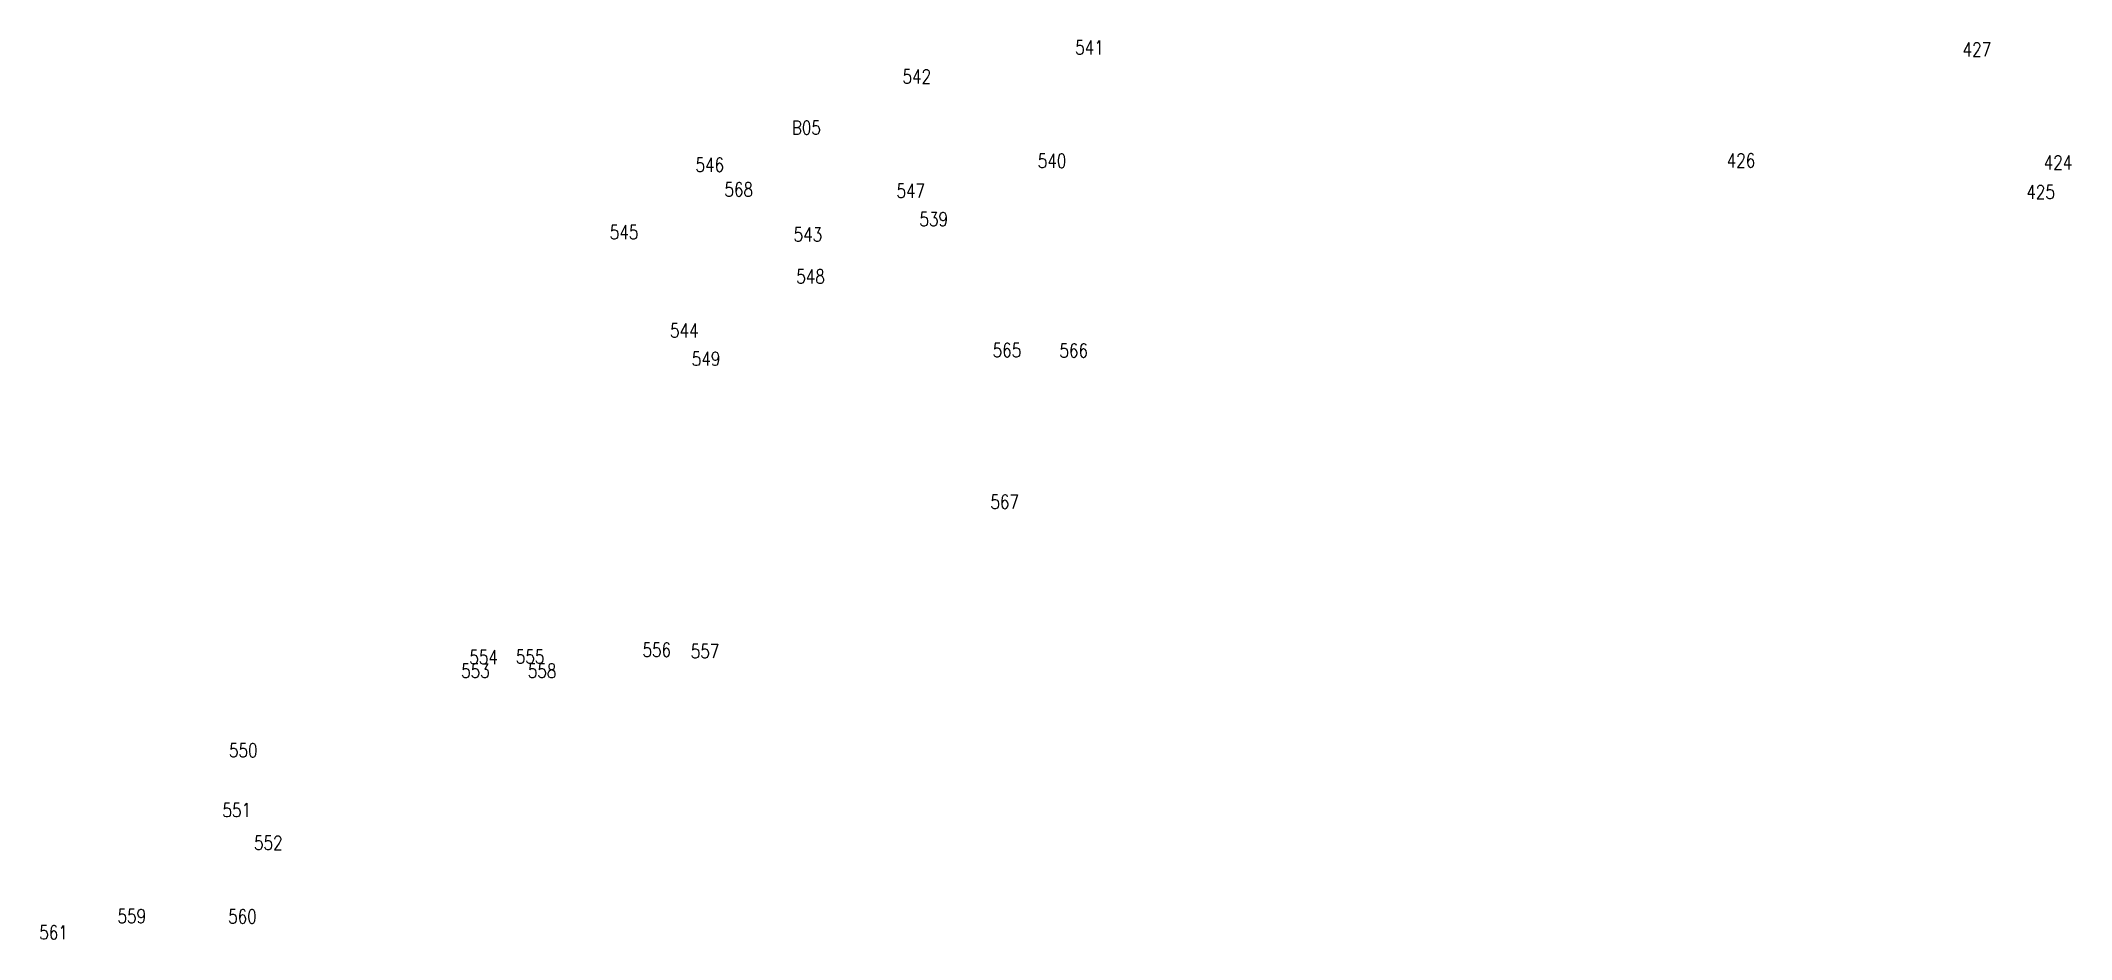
# Model space of a CAD drawing. Extents: x -992 to 2561, y -723 to 1492.
# Drawn here: x -313.4 to -167.5, y 36.9 to 101.5 of the extents above; entities that cross this region are included whole.
import ezdxf

# ---------------------------------------------------------------- set-up
doc = ezdxf.new("R2010")
doc.units = 0
doc.header["$LTSCALE"] = 0.5
doc.layers.add('ZDH', color=1, linetype='CONTINUOUS')
doc.styles.add('HZ', font='rs.shx', dxfattribs={"width": 0.8, "bigfont": 'hztxt.shx'})

msp = doc.modelspace()

# ---------------------------------------------------------------- texts
at = {"layer": 'ZDH', "linetype": 'Continuous', "style": 'HZ', "width": 0.8}
for s, p in [('541', (-239.09, 100.53, -0.55)), ('427', (-175.33, 100.38, -0.2)), ('542', (-251.5, 98.45, -0.5)), ('B05', (-259.45, 94.77, -0.21)), ('426', (-192.28, 92.42, -0.7)), ('546', (-266.37, 92.1, -0.41)), ('540', (-241.78, 92.38, -0.53)), ('424', (-169.5, 92.27, -0.68)), ('568', (-264.29, 90.33, -1.54)), ('547', (-251.93, 90.23, 0.76)), ('425', (-170.75, 90.15, -0.52)), ('539', (-250.28, 88.2, 1.02)), ('545', (-272.53, 87.26, -0.42)), ('543', (-259.32, 87.09, -0.48)), ('548', (-259.13, 84.08, -1.58)), ('544', (-268.2, 80.19, -0.41)), ('549', (-266.64, 78.17, -0.28)), ('565', (-245.02, 78.79, 0.21)), ('566', (-240.22, 78.75, 0.49)), ('567', (-245.18, 67.89, 1.6)), ('554', (-282.62, 56.73, 1.32)), ('555', (-279.28, 56.76, -0.27)), ('556', (-270.18, 57.25, 0.41)), ('557', (-266.71, 57.15, 1.72)), ('553', (-283.21, 55.74, 0.73)), ('558', (-278.42, 55.75, 0.23)), ('550', (-299.89, 50.03, -0.38)), ('551', (-300.36, 45.74, -0.36)), ('552', (-298.09, 43.38, -0.37)), ('561', (-313.52, 36.95, -0.38)), ('559', (-307.9, 38.11, -0.36)), ('560', (-299.95, 38.09, -0.38))]:
    msp.add_text(s, height=1, dxfattribs=at).set_placement(p)

doc.saveas('drawing.dxf')
